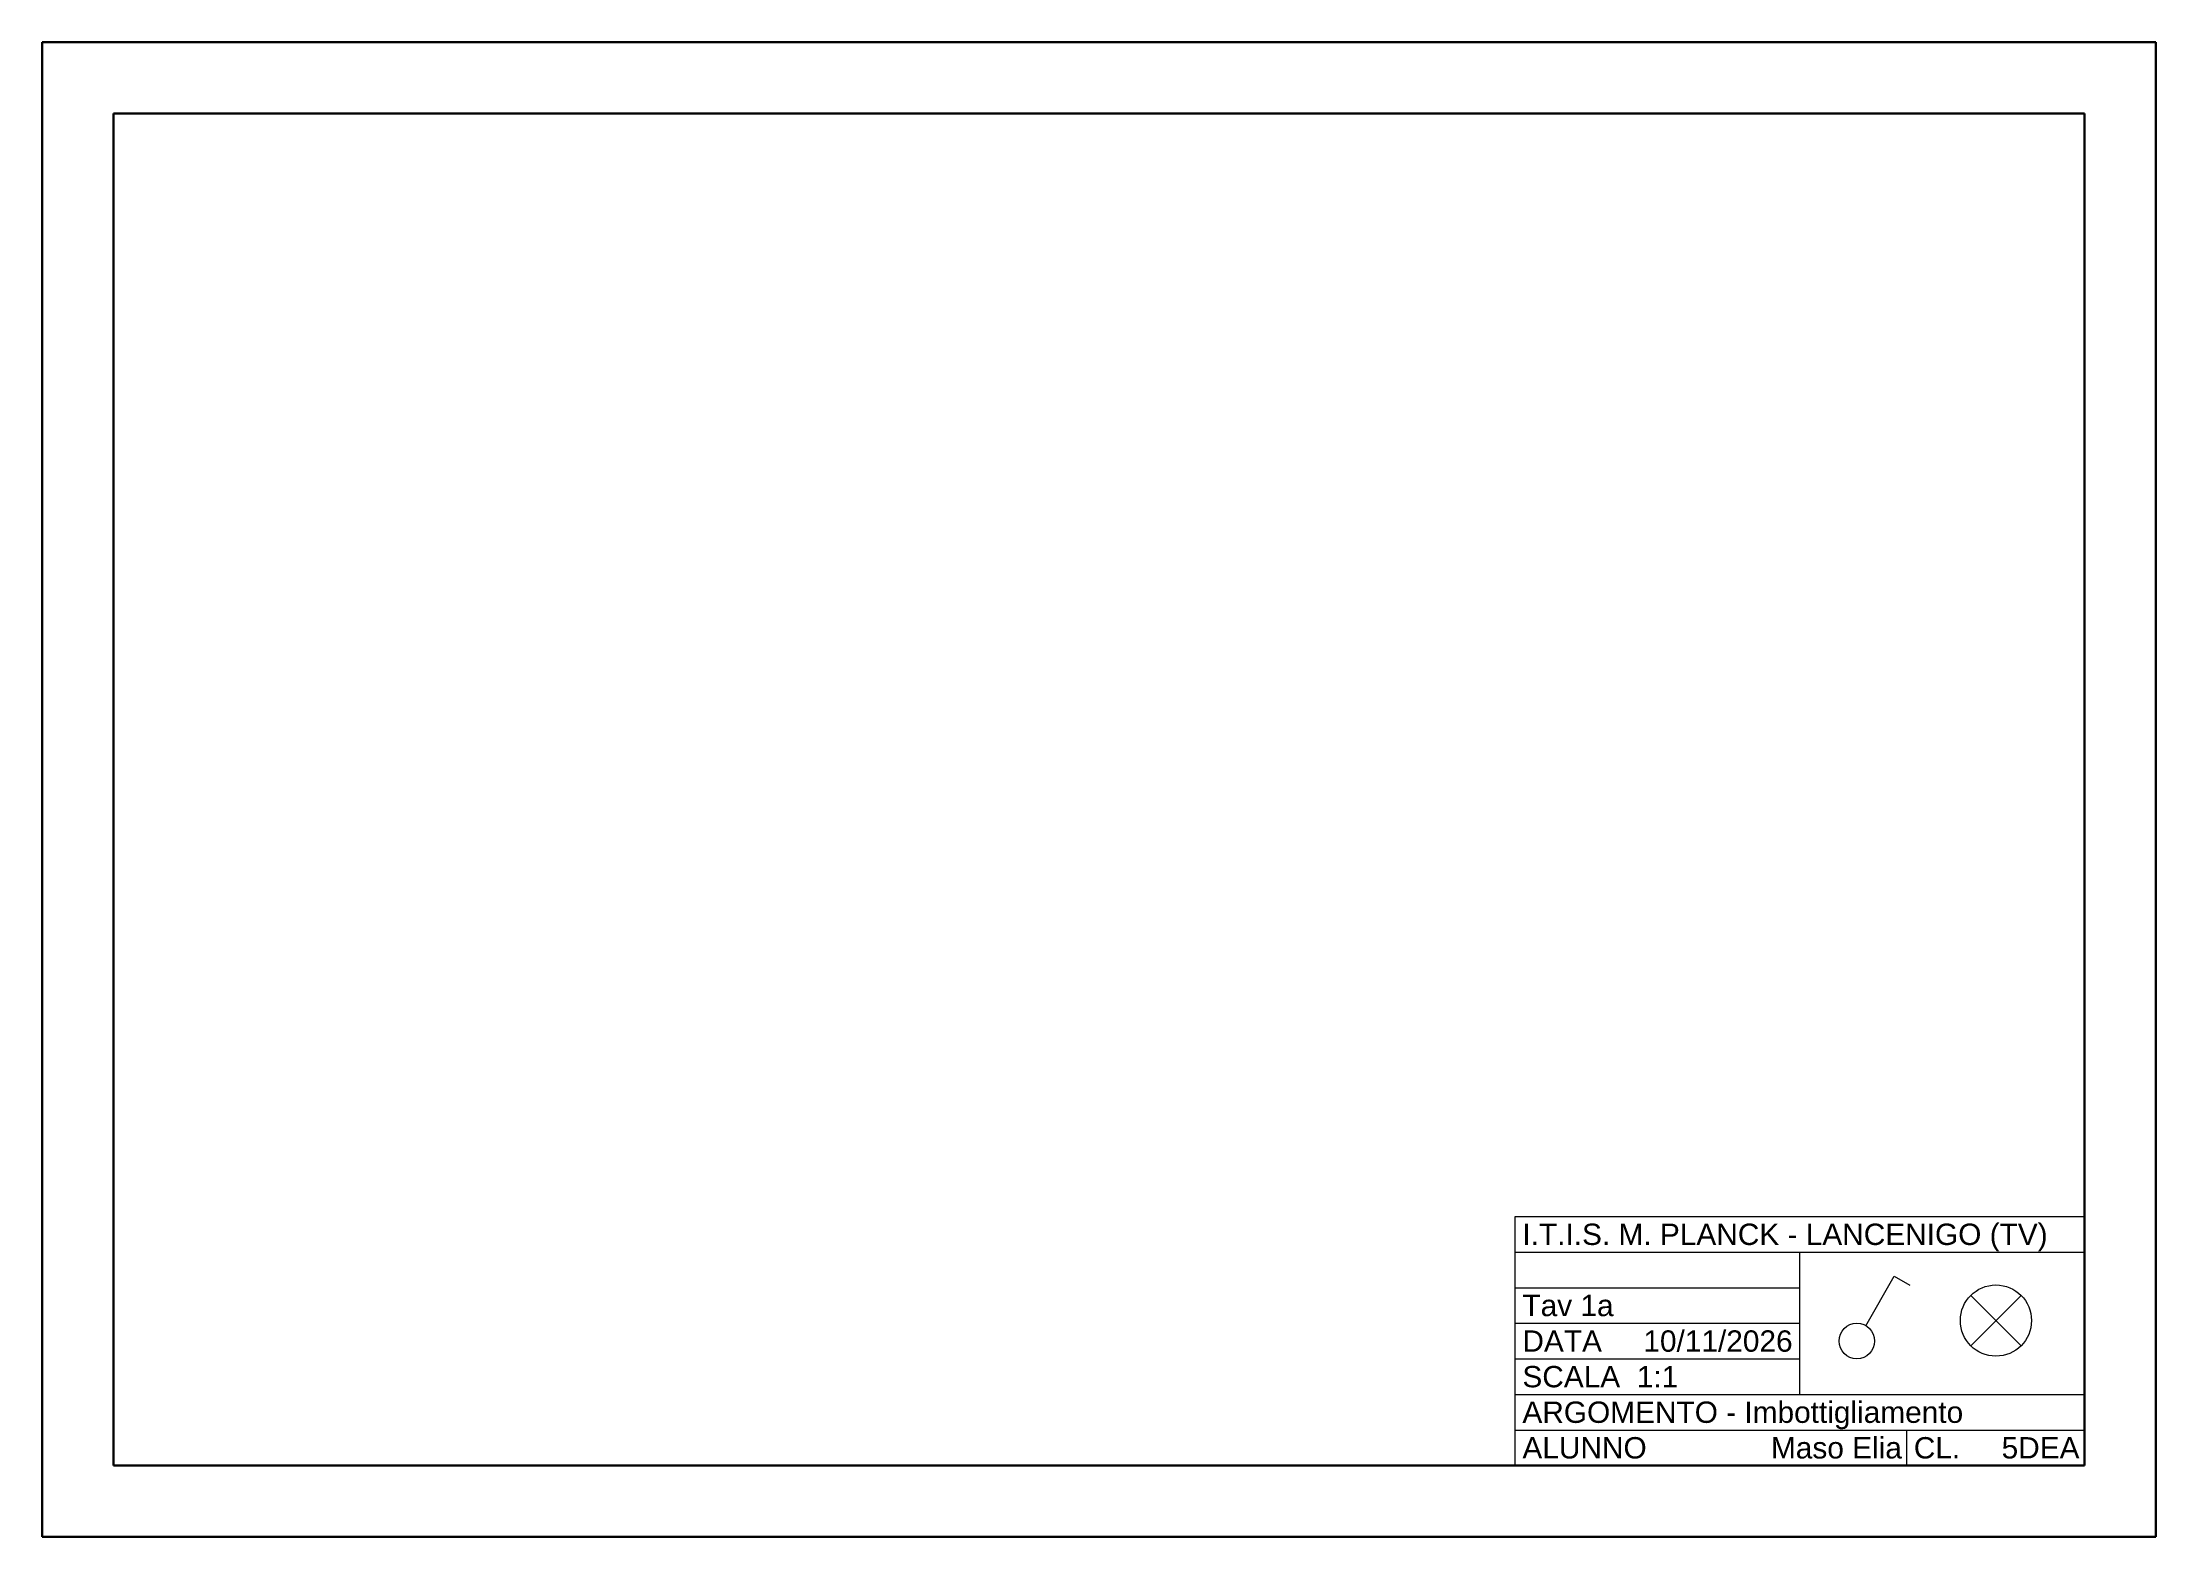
# Model space of a CAD drawing. Extents: x 1 to 1596, y -143 to 746.
# Drawn here: x 421.9 to 718.9, y 256.6 to 466.6 of the extents above; entities that cross this region are included whole.
import ezdxf

# ---------------------------------------------------------------- set-up
doc = ezdxf.new("R2010")
doc.units = 0
doc.header["$MEASUREMENT"] = 0
doc.linetypes.add('ACAD_ISO02W100', pattern=[15, 12, -3])
for name, color, linetype, lineweight in [('Componenti', 42, 'Continuous', 20), ('FOGLIO', 30, 'Continuous', 30), ('Scatole di derivazione', 22, 'ACAD_ISO02W100', 20), ('testi', 5, 'Continuous', 13)]:
    doc.layers.add(name, color=color, linetype=linetype, lineweight=lineweight)
doc.styles.add('Testi 2', font='arial.ttf', dxfattribs={"height": 3})

msp = doc.modelspace()

# ---------------------------------------------------------------- texts
at = {"layer": 'testi', "style": 'Testi 2'}
for s, p in [('I.T.I.S. M. PLANCK - LANCENIGO (TV)', (629.93, 297.6)), ('Tav 1a', (629.93, 287.6)), ('DATA     10/11/2026', (629.93, 282.6)), ('SCALA  1:1', (629.93, 277.6)), ('ARGOMENTO - Imbottigliamento', (629.93, 272.6)), ('ALUNNO               Maso Elia', (629.93, 267.6)), ('CL.     5DEA', (684.93, 267.6))]:
    msp.add_text(s, height=3, dxfattribs=at).set_placement(p)

# ---------------------------------------------------------------- blocks, each defined once
blk = doc.blocks.new('Interruttore')
at = {"layer": 'Componenti', "ltscale": 0.25}
for p, q in [((0.63, 2.33), (2.62, 5.8)), ((2.62, 5.8), (3.71, 5.17))]:
    blk.add_line(p, q, dxfattribs=at)
blk.add_circle((0, 1.25), 1.25, dxfattribs=at)
blk = doc.blocks.new('Lampada2')
at = {"layer": 'Componenti', "ltscale": 0.25}
for p, q in [((3.54, 8.54), (-3.54, 1.46)), ((-3.54, 8.54), (3.54, 1.46))]:
    blk.add_line(p, q, dxfattribs=at)
blk.add_circle((0, 5), 5, dxfattribs=at)

# ---------------------------------------------------------------- linework, layer by layer
at = {"layer": 'FOGLIO', "ltscale": 0.6}
for p, q in [((718.93, 466.6), (421.93, 466.6)), ((421.93, 466.6), (421.93, 256.6)), ((718.93, 256.6), (718.93, 466.6)), ((421.93, 256.6), (718.93, 256.6))]:
    msp.add_line(p, q, dxfattribs=at)
at = {"layer": 'FOGLIO'}
for p, q in [((431.93, 456.6), (431.93, 266.6)), ((708.93, 456.6), (431.93, 456.6)), ((708.93, 266.6), (708.93, 456.6)), ((431.93, 266.6), (708.93, 266.6))]:
    msp.add_line(p, q, dxfattribs=at)
at = {"layer": 'testi'}
for p, q in [((628.93, 301.6), (708.93, 301.6)), ((628.93, 266.6), (628.93, 301.6)), ((708.93, 266.6), (708.93, 301.6)), ((628.93, 296.6), (708.93, 296.6)), ((668.93, 276.6), (668.93, 296.6)), ((628.93, 291.6), (668.93, 291.6)), ((628.93, 286.6), (668.93, 286.6)), ((628.93, 281.6), (668.93, 281.6)), ((628.93, 276.6), (708.93, 276.6)), ((628.93, 271.6), (708.93, 271.6)), ((683.93, 266.6), (683.93, 271.6)), ((628.93, 266.6), (708.93, 266.6))]:
    msp.add_line(p, q, dxfattribs=at)

# ---------------------------------------------------------------- block references
at = {"layer": 'Scatole di derivazione', "ltscale": 0.25, "xscale": 2, "yscale": 2, "zscale": 2}
msp.add_blockref('Interruttore', (676.93, 281.6), dxfattribs=at)
at = {"layer": 'Scatole di derivazione', "ltscale": 0.25}
msp.add_blockref('Lampada2', (696.47, 281.98), dxfattribs=at)

msp.set_redraw_order([(e.dxf.handle, doc.entitydb.next_handle()) for e in msp.query("TEXT MTEXT ATTDEF DIMENSION ARC_DIMENSION")])  # texts and dimensions are drawn at this point

doc.saveas('drawing.dxf')
